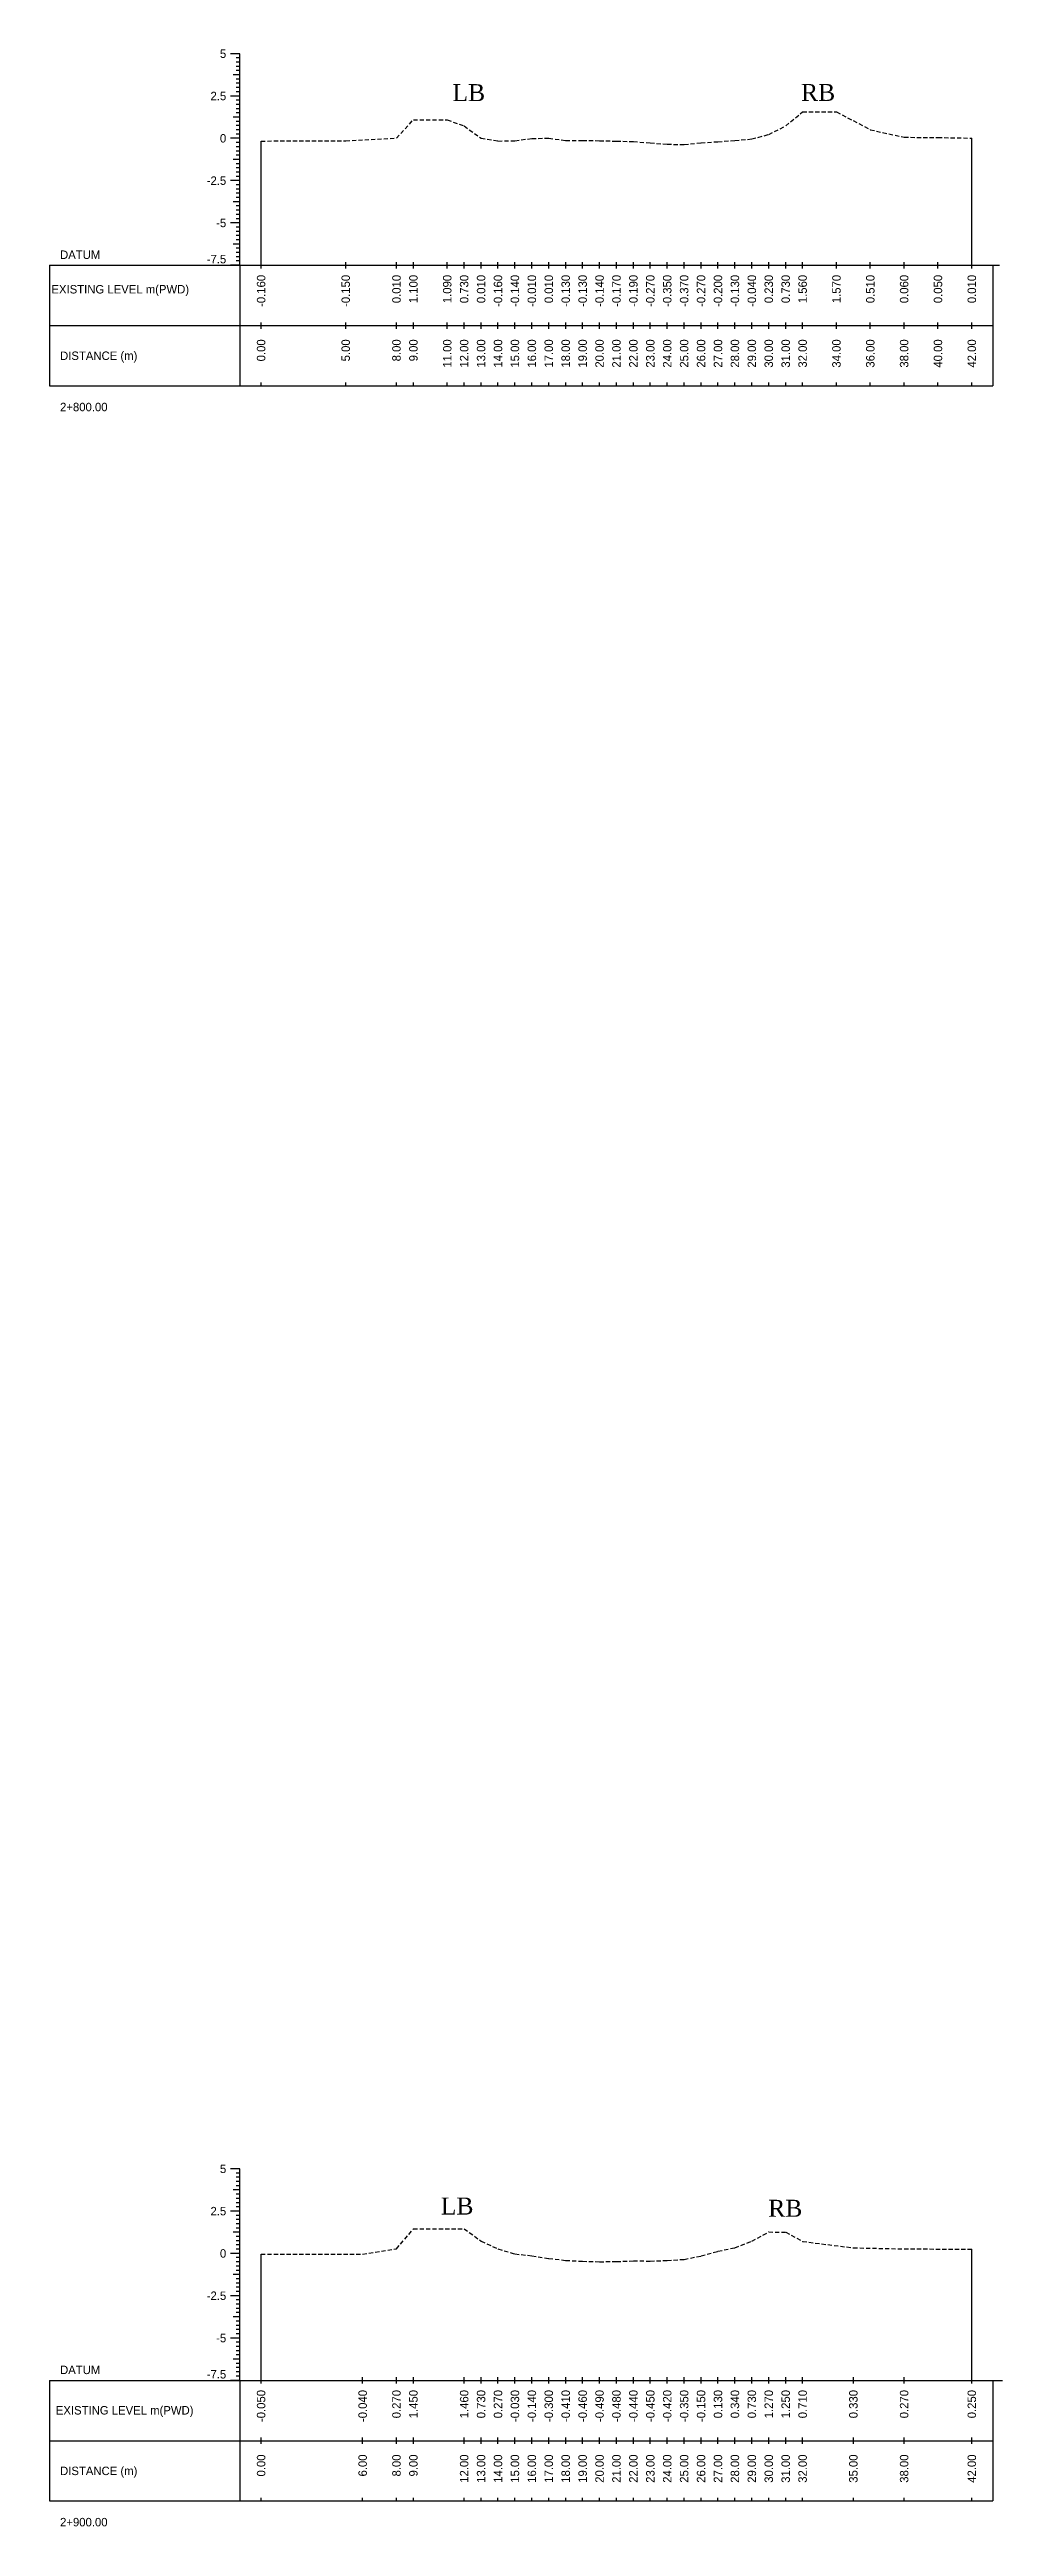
# Model space of a CAD drawing. Header units: inches. Extents: x 4752 to 6808, y -1487 to -426.
# Drawn here: x 6032.6 to 6088.9, y -1233.6 to -1087.2 of the extents above; entities that cross this region are included whole.
import ezdxf
from ezdxf.enums import TextEntityAlignment as Align

# ---------------------------------------------------------------- set-up
doc = ezdxf.new("R2010")
doc.units = ezdxf.units.IN
doc.header["$MEASUREMENT"] = 0
doc.linetypes.add('HIDDEN', pattern=[0.375, 0.25, -0.125])
doc.layers.add('CS_Drawing', color=7, linetype='Continuous')
doc.layers.add('GL', color=3, linetype='HIDDEN')
doc.styles.add('romans', font='romans.shx')

msp = doc.modelspace()

# ---------------------------------------------------------------- texts
at = {"char_height": 1, "width": 325.847, "attachment_point": 1, "style": 'romans'}
for s, insert in [('{\\fTimes New Roman|b0|i0|c0|p18;LB}', (6056.42, -1089.29)), ('\\pi-1,l1;{\\fTimes New Roman|b0|i0|c0|p18;RB}', (6077.02, -1089.28)), ('{\\fTimes New Roman|b0|i0|c0|p18;LB}', (6055.73, -1214.19)), ('\\pi-1,l1;{\\fTimes New Roman|b0|i0|c0|p18;RB}', (6075.08, -1214.32))]:
    msp.add_mtext(s, dxfattribs=dict(at, insert=insert))
at = {"layer": 'CS_Drawing'}
for s, p in [('5', (6043.05, -1087.49)), ('2.5', (6043.05, -1089.99)), ('0', (6043.05, -1092.49)), ('-2.5', (6043.05, -1094.99)), ('-5', (6043.05, -1097.49)), ('5', (6043.05, -1212.49)), ('2.5', (6043.05, -1214.99)), ('0', (6043.05, -1217.49)), ('-2.5', (6043.05, -1219.99)), ('-5', (6043.05, -1222.49))]:
    msp.add_text(s, height=0.5, dxfattribs=at).set_placement(p, align=Align.MIDDLE_RIGHT)
for s, p in [('DATUM', (6033.23, -1099.37)), ('EXISTING LEVEL m(PWD)', (6032.72, -1101.41)), ('DISTANCE (m)', (6033.23, -1105.34)), ('2+800.00', (6033.23, -1108.37)), ('DATUM', (6033.23, -1224.37)), ('EXISTING LEVEL m(PWD)', (6032.98, -1226.76)), ('DISTANCE (m)', (6033.23, -1230.34)), ('2+900.00', (6033.23, -1233.37))]:
    msp.add_text(s, height=0.5, dxfattribs=at).set_placement(p, align=Align.MIDDLE_LEFT)
for p in [(6043.05, -1099.88), (6043.05, -1224.88)]:
    msp.add_text('-7.5', height=0.5, dxfattribs=at).set_placement(p, align=Align.RIGHT)
for s, p in [('-0.160', (6045.11, -1100.56)), ('-0.150', (6050.11, -1100.56)), ('0.010', (6053.11, -1100.56)), ('1.100', (6054.11, -1100.56)), ('1.090', (6056.11, -1100.56)), ('0.730', (6057.11, -1100.56)), ('0.010', (6058.11, -1100.56)), ('-0.160', (6059.11, -1100.56)), ('-0.140', (6060.11, -1100.56)), ('-0.010', (6061.11, -1100.56)), ('0.010', (6062.11, -1100.56)), ('-0.130', (6063.11, -1100.56)), ('-0.130', (6064.11, -1100.56)), ('-0.140', (6065.11, -1100.56)), ('-0.170', (6066.11, -1100.56)), ('-0.190', (6067.11, -1100.56)), ('-0.270', (6068.11, -1100.56)), ('-0.350', (6069.11, -1100.56)), ('-0.370', (6070.11, -1100.56)), ('-0.270', (6071.11, -1100.56)), ('-0.200', (6072.11, -1100.56)), ('-0.130', (6073.11, -1100.56)), ('-0.040', (6074.11, -1100.56)), ('0.230', (6075.11, -1100.56)), ('0.730', (6076.11, -1100.56)), ('1.560', (6077.11, -1100.56)), ('1.570', (6079.11, -1100.56)), ('0.510', (6081.11, -1100.56)), ('0.060', (6083.11, -1100.56)), ('0.050', (6085.11, -1100.56)), ('0.010', (6087.11, -1100.56)), ('0.00', (6045.11, -1104.37)), ('5.00', (6050.11, -1104.37)), ('8.00', (6053.11, -1104.37)), ('9.00', (6054.11, -1104.37)), ('11.00', (6056.11, -1104.37)), ('12.00', (6057.11, -1104.37)), ('13.00', (6058.11, -1104.37)), ('14.00', (6059.11, -1104.37)), ('15.00', (6060.11, -1104.37)), ('16.00', (6061.11, -1104.37)), ('17.00', (6062.11, -1104.37)), ('18.00', (6063.11, -1104.37)), ('19.00', (6064.11, -1104.37)), ('20.00', (6065.11, -1104.37)), ('21.00', (6066.11, -1104.37)), ('22.00', (6067.11, -1104.37)), ('23.00', (6068.11, -1104.37)), ('24.00', (6069.11, -1104.37)), ('25.00', (6070.11, -1104.37)), ('26.00', (6071.11, -1104.37)), ('27.00', (6072.11, -1104.37)), ('28.00', (6073.11, -1104.37)), ('29.00', (6074.11, -1104.37)), ('30.00', (6075.11, -1104.37)), ('31.00', (6076.11, -1104.37)), ('32.00', (6077.11, -1104.37)), ('34.00', (6079.11, -1104.37)), ('36.00', (6081.11, -1104.37)), ('38.00', (6083.11, -1104.37)), ('40.00', (6085.11, -1104.37)), ('42.00', (6087.11, -1104.37)), ('-0.050', (6045.11, -1225.56)), ('-0.040', (6051.11, -1225.56)), ('0.270', (6053.11, -1225.56)), ('1.450', (6054.11, -1225.56)), ('1.460', (6057.11, -1225.56)), ('0.730', (6058.11, -1225.56)), ('0.270', (6059.11, -1225.56)), ('-0.030', (6060.11, -1225.56)), ('-0.140', (6061.11, -1225.56)), ('-0.300', (6062.11, -1225.56)), ('-0.410', (6063.11, -1225.56)), ('-0.460', (6064.11, -1225.56)), ('-0.490', (6065.11, -1225.56)), ('-0.480', (6066.11, -1225.56)), ('-0.440', (6067.11, -1225.56)), ('-0.450', (6068.11, -1225.56)), ('-0.420', (6069.11, -1225.56)), ('-0.350', (6070.11, -1225.56)), ('-0.150', (6071.11, -1225.56)), ('0.130', (6072.11, -1225.56)), ('0.340', (6073.11, -1225.56)), ('0.730', (6074.11, -1225.56)), ('1.270', (6075.11, -1225.56)), ('1.250', (6076.11, -1225.56)), ('0.710', (6077.11, -1225.56)), ('0.330', (6080.11, -1225.56)), ('0.270', (6083.11, -1225.56)), ('0.250', (6087.11, -1225.56)), ('0.00', (6045.11, -1229.37)), ('6.00', (6051.11, -1229.37)), ('8.00', (6053.11, -1229.37)), ('9.00', (6054.11, -1229.37)), ('12.00', (6057.11, -1229.37)), ('13.00', (6058.11, -1229.37)), ('14.00', (6059.11, -1229.37)), ('15.00', (6060.11, -1229.37)), ('16.00', (6061.11, -1229.37)), ('17.00', (6062.11, -1229.37)), ('18.00', (6063.11, -1229.37)), ('19.00', (6064.11, -1229.37)), ('20.00', (6065.11, -1229.37)), ('21.00', (6066.11, -1229.37)), ('22.00', (6067.11, -1229.37)), ('23.00', (6068.11, -1229.37)), ('24.00', (6069.11, -1229.37)), ('25.00', (6070.11, -1229.37)), ('26.00', (6071.11, -1229.37)), ('27.00', (6072.11, -1229.37)), ('28.00', (6073.11, -1229.37)), ('29.00', (6074.11, -1229.37)), ('30.00', (6075.11, -1229.37)), ('31.00', (6076.11, -1229.37)), ('32.00', (6077.11, -1229.37)), ('35.00', (6080.11, -1229.37)), ('38.00', (6083.11, -1229.37)), ('42.00', (6087.11, -1229.37))]:
    msp.add_text(s, height=0.5, rotation=90, dxfattribs=at).set_placement(p, align=Align.MIDDLE_RIGHT)

# ---------------------------------------------------------------- linework, layer by layer
at = {"layer": 'CS_Drawing'}
for p, q in [((6043.86, -1087.49), (6043.3, -1087.49)), ((6043.86, -1087.49), (6043.46, -1087.49)), ((6043.86, -1087.49), (6043.63, -1087.49)), ((6043.86, -1099.99), (6043.86, -1087.49)), ((6043.86, -1088.74), (6043.46, -1088.74)), ((6043.86, -1087.74), (6043.63, -1087.74)), ((6043.86, -1087.99), (6043.63, -1087.99)), ((6043.86, -1088.24), (6043.63, -1088.24)), ((6043.86, -1088.49), (6043.63, -1088.49)), ((6043.86, -1088.74), (6043.63, -1088.74)), ((6043.86, -1088.99), (6043.63, -1088.99)), ((6043.86, -1089.99), (6043.3, -1089.99)), ((6043.86, -1089.99), (6043.46, -1089.99)), ((6043.86, -1089.24), (6043.63, -1089.24)), ((6043.86, -1089.49), (6043.63, -1089.49)), ((6043.86, -1089.74), (6043.63, -1089.74)), ((6043.86, -1089.99), (6043.63, -1089.99)), ((6043.86, -1090.24), (6043.63, -1090.24)), ((6043.86, -1090.49), (6043.63, -1090.49)), ((6043.86, -1091.24), (6043.46, -1091.24)), ((6043.86, -1090.74), (6043.63, -1090.74)), ((6043.86, -1090.99), (6043.63, -1090.99)), ((6043.86, -1091.24), (6043.63, -1091.24)), ((6043.86, -1091.49), (6043.63, -1091.49)), ((6043.86, -1091.74), (6043.63, -1091.74)), ((6043.86, -1091.99), (6043.63, -1091.99)), ((6043.86, -1092.49), (6043.3, -1092.49)), ((6043.86, -1092.49), (6043.46, -1092.49)), ((6043.86, -1092.24), (6043.63, -1092.24)), ((6043.86, -1092.49), (6043.63, -1092.49)), ((6043.86, -1092.74), (6043.63, -1092.74)), ((6043.86, -1092.99), (6043.63, -1092.99)), ((6043.86, -1093.24), (6043.63, -1093.24)), ((6045.11, -1099.99), (6045.11, -1092.65)), ((6087.11, -1099.99), (6087.11, -1092.48)), ((6043.86, -1093.74), (6043.46, -1093.74)), ((6043.86, -1093.49), (6043.63, -1093.49)), ((6043.86, -1093.74), (6043.63, -1093.74)), ((6043.86, -1093.99), (6043.63, -1093.99)), ((6043.86, -1094.24), (6043.63, -1094.24)), ((6043.86, -1094.49), (6043.63, -1094.49)), ((6043.86, -1094.74), (6043.63, -1094.74)), ((6043.86, -1094.99), (6043.3, -1094.99)), ((6043.86, -1094.99), (6043.46, -1094.99)), ((6043.86, -1096.24), (6043.46, -1096.24)), ((6043.86, -1094.99), (6043.63, -1094.99)), ((6043.86, -1095.24), (6043.63, -1095.24)), ((6043.86, -1095.49), (6043.63, -1095.49)), ((6043.86, -1095.74), (6043.63, -1095.74)), ((6043.86, -1095.99), (6043.63, -1095.99)), ((6043.86, -1096.24), (6043.63, -1096.24)), ((6043.86, -1097.49), (6043.3, -1097.49)), ((6043.86, -1097.49), (6043.46, -1097.49)), ((6043.86, -1096.49), (6043.63, -1096.49)), ((6043.86, -1096.74), (6043.63, -1096.74)), ((6043.86, -1096.99), (6043.63, -1096.99)), ((6043.86, -1097.24), (6043.63, -1097.24)), ((6043.86, -1097.49), (6043.63, -1097.49)), ((6043.86, -1097.74), (6043.63, -1097.74)), ((6043.86, -1098.74), (6043.46, -1098.74)), ((6043.86, -1097.99), (6043.63, -1097.99)), ((6043.86, -1098.24), (6043.63, -1098.24)), ((6043.86, -1098.49), (6043.63, -1098.49)), ((6043.86, -1098.74), (6043.63, -1098.74)), ((6043.86, -1098.99), (6043.63, -1098.99)), ((6043.86, -1099.24), (6043.63, -1099.24)), ((6032.61, -1099.99), (6043.86, -1099.99)), ((6032.61, -1099.99), (6032.61, -1107.12)), ((6043.86, -1099.99), (6043.3, -1099.99)), ((6043.86, -1099.99), (6043.46, -1099.99)), ((6043.86, -1099.49), (6043.63, -1099.49)), ((6043.86, -1099.74), (6043.63, -1099.74)), ((6043.86, -1099.99), (6043.63, -1099.99)), ((6043.86, -1099.99), (6088.36, -1099.99)), ((6043.86, -1099.99), (6043.86, -1107.12)), ((6045.11, -1100.18), (6045.11, -1099.81)), ((6050.11, -1100.18), (6050.11, -1099.81)), ((6053.11, -1100.18), (6053.11, -1099.81)), ((6054.11, -1100.18), (6054.11, -1099.81)), ((6056.11, -1100.18), (6056.11, -1099.81)), ((6057.11, -1100.18), (6057.11, -1099.81)), ((6058.11, -1100.18), (6058.11, -1099.81)), ((6059.11, -1100.18), (6059.11, -1099.81)), ((6060.11, -1100.18), (6060.11, -1099.81)), ((6061.11, -1100.18), (6061.11, -1099.81)), ((6062.11, -1100.18), (6062.11, -1099.81)), ((6063.11, -1100.18), (6063.11, -1099.81)), ((6064.11, -1100.18), (6064.11, -1099.81)), ((6065.11, -1100.18), (6065.11, -1099.81)), ((6066.11, -1100.18), (6066.11, -1099.81)), ((6067.11, -1100.18), (6067.11, -1099.81)), ((6068.11, -1100.18), (6068.11, -1099.81)), ((6069.11, -1100.18), (6069.11, -1099.81)), ((6070.11, -1100.18), (6070.11, -1099.81)), ((6071.11, -1100.18), (6071.11, -1099.81)), ((6072.11, -1100.18), (6072.11, -1099.81)), ((6073.11, -1100.18), (6073.11, -1099.81)), ((6074.11, -1100.18), (6074.11, -1099.81)), ((6075.11, -1100.18), (6075.11, -1099.81)), ((6076.11, -1100.18), (6076.11, -1099.81)), ((6077.11, -1100.18), (6077.11, -1099.81)), ((6079.11, -1100.18), (6079.11, -1099.81)), ((6081.11, -1100.18), (6081.11, -1099.81)), ((6083.11, -1100.18), (6083.11, -1099.81)), ((6085.11, -1100.18), (6085.11, -1099.81)), ((6087.11, -1100.18), (6087.11, -1099.81)), ((6088.36, -1099.99), (6088.75, -1099.99)), ((6088.36, -1099.99), (6088.58, -1099.99)), ((6088.36, -1099.99), (6088.36, -1107.12)), ((6032.61, -1103.56), (6043.86, -1103.56)), ((6043.86, -1103.56), (6088.36, -1103.56)), ((6043.86, -1103.56), (6088.36, -1103.56)), ((6045.11, -1103.74), (6045.11, -1103.37)), ((6050.11, -1103.74), (6050.11, -1103.37)), ((6053.11, -1103.74), (6053.11, -1103.37)), ((6054.11, -1103.74), (6054.11, -1103.37)), ((6056.11, -1103.74), (6056.11, -1103.37)), ((6057.11, -1103.74), (6057.11, -1103.37)), ((6058.11, -1103.74), (6058.11, -1103.37)), ((6059.11, -1103.74), (6059.11, -1103.37)), ((6060.11, -1103.74), (6060.11, -1103.37)), ((6061.11, -1103.74), (6061.11, -1103.37)), ((6062.11, -1103.74), (6062.11, -1103.37)), ((6063.11, -1103.74), (6063.11, -1103.37)), ((6064.11, -1103.74), (6064.11, -1103.37)), ((6065.11, -1103.74), (6065.11, -1103.37)), ((6066.11, -1103.74), (6066.11, -1103.37)), ((6067.11, -1103.74), (6067.11, -1103.37)), ((6068.11, -1103.74), (6068.11, -1103.37)), ((6069.11, -1103.74), (6069.11, -1103.37)), ((6070.11, -1103.74), (6070.11, -1103.37)), ((6071.11, -1103.74), (6071.11, -1103.37)), ((6072.11, -1103.74), (6072.11, -1103.37)), ((6073.11, -1103.74), (6073.11, -1103.37)), ((6074.11, -1103.74), (6074.11, -1103.37)), ((6075.11, -1103.74), (6075.11, -1103.37)), ((6076.11, -1103.74), (6076.11, -1103.37)), ((6077.11, -1103.74), (6077.11, -1103.37)), ((6079.11, -1103.74), (6079.11, -1103.37)), ((6081.11, -1103.74), (6081.11, -1103.37)), ((6083.11, -1103.74), (6083.11, -1103.37)), ((6085.11, -1103.74), (6085.11, -1103.37)), ((6087.11, -1103.74), (6087.11, -1103.37)), ((6032.61, -1107.12), (6043.86, -1107.12)), ((6043.86, -1107.12), (6088.36, -1107.12)), ((6045.11, -1107.12), (6045.11, -1106.93)), ((6050.11, -1107.12), (6050.11, -1106.93)), ((6053.11, -1107.12), (6053.11, -1106.93)), ((6054.11, -1107.12), (6054.11, -1106.93)), ((6056.11, -1107.12), (6056.11, -1106.93)), ((6057.11, -1107.12), (6057.11, -1106.93)), ((6058.11, -1107.12), (6058.11, -1106.93)), ((6059.11, -1107.12), (6059.11, -1106.93)), ((6060.11, -1107.12), (6060.11, -1106.93)), ((6061.11, -1107.12), (6061.11, -1106.93)), ((6062.11, -1107.12), (6062.11, -1106.93)), ((6063.11, -1107.12), (6063.11, -1106.93)), ((6064.11, -1107.12), (6064.11, -1106.93)), ((6065.11, -1107.12), (6065.11, -1106.93)), ((6066.11, -1107.12), (6066.11, -1106.93)), ((6067.11, -1107.12), (6067.11, -1106.93)), ((6068.11, -1107.12), (6068.11, -1106.93)), ((6069.11, -1107.12), (6069.11, -1106.93)), ((6070.11, -1107.12), (6070.11, -1106.93)), ((6071.11, -1107.12), (6071.11, -1106.93)), ((6072.11, -1107.12), (6072.11, -1106.93)), ((6073.11, -1107.12), (6073.11, -1106.93)), ((6074.11, -1107.12), (6074.11, -1106.93)), ((6075.11, -1107.12), (6075.11, -1106.93)), ((6076.11, -1107.12), (6076.11, -1106.93)), ((6077.11, -1107.12), (6077.11, -1106.93)), ((6079.11, -1107.12), (6079.11, -1106.93)), ((6081.11, -1107.12), (6081.11, -1106.93)), ((6083.11, -1107.12), (6083.11, -1106.93)), ((6085.11, -1107.12), (6085.11, -1106.93)), ((6087.11, -1107.12), (6087.11, -1106.93)), ((6043.86, -1212.49), (6043.3, -1212.49)), ((6043.86, -1212.49), (6043.46, -1212.49)), ((6043.86, -1212.49), (6043.63, -1212.49)), ((6043.86, -1212.74), (6043.63, -1212.74)), ((6043.86, -1212.99), (6043.63, -1212.99)), ((6043.86, -1213.24), (6043.63, -1213.24)), ((6043.86, -1213.49), (6043.63, -1213.49)), ((6043.86, -1224.99), (6043.86, -1212.49)), ((6043.86, -1213.74), (6043.46, -1213.74)), ((6043.86, -1213.74), (6043.63, -1213.74)), ((6043.86, -1213.99), (6043.63, -1213.99)), ((6043.86, -1214.24), (6043.63, -1214.24)), ((6043.86, -1214.49), (6043.63, -1214.49)), ((6043.86, -1214.74), (6043.63, -1214.74)), ((6043.86, -1214.99), (6043.3, -1214.99)), ((6043.86, -1214.99), (6043.46, -1214.99)), ((6043.86, -1216.24), (6043.46, -1216.24)), ((6043.86, -1214.99), (6043.63, -1214.99)), ((6043.86, -1215.24), (6043.63, -1215.24)), ((6043.86, -1215.49), (6043.63, -1215.49)), ((6043.86, -1215.74), (6043.63, -1215.74)), ((6043.86, -1215.99), (6043.63, -1215.99)), ((6043.86, -1216.24), (6043.63, -1216.24)), ((6043.86, -1217.49), (6043.3, -1217.49)), ((6043.86, -1217.49), (6043.46, -1217.49)), ((6043.86, -1216.49), (6043.63, -1216.49)), ((6043.86, -1216.74), (6043.63, -1216.74)), ((6043.86, -1216.99), (6043.63, -1216.99)), ((6043.86, -1217.24), (6043.63, -1217.24)), ((6043.86, -1217.49), (6043.63, -1217.49)), ((6043.86, -1217.74), (6043.63, -1217.74)), ((6045.11, -1224.99), (6045.11, -1217.54)), ((6087.11, -1224.99), (6087.11, -1217.24)), ((6043.86, -1218.74), (6043.46, -1218.74)), ((6043.86, -1217.99), (6043.63, -1217.99)), ((6043.86, -1218.24), (6043.63, -1218.24)), ((6043.86, -1218.49), (6043.63, -1218.49)), ((6043.86, -1218.74), (6043.63, -1218.74)), ((6043.86, -1218.99), (6043.63, -1218.99)), ((6043.86, -1219.24), (6043.63, -1219.24)), ((6043.86, -1219.99), (6043.3, -1219.99)), ((6043.86, -1219.99), (6043.46, -1219.99)), ((6043.86, -1219.49), (6043.63, -1219.49)), ((6043.86, -1219.74), (6043.63, -1219.74)), ((6043.86, -1219.99), (6043.63, -1219.99)), ((6043.86, -1220.24), (6043.63, -1220.24)), ((6043.86, -1220.49), (6043.63, -1220.49)), ((6043.86, -1220.74), (6043.63, -1220.74)), ((6043.86, -1221.24), (6043.46, -1221.24)), ((6043.86, -1220.99), (6043.63, -1220.99)), ((6043.86, -1221.24), (6043.63, -1221.24)), ((6043.86, -1221.49), (6043.63, -1221.49)), ((6043.86, -1221.74), (6043.63, -1221.74)), ((6043.86, -1221.99), (6043.63, -1221.99)), ((6043.86, -1222.24), (6043.63, -1222.24)), ((6043.86, -1222.49), (6043.3, -1222.49)), ((6043.86, -1222.49), (6043.46, -1222.49)), ((6043.86, -1223.74), (6043.46, -1223.74)), ((6043.86, -1222.49), (6043.63, -1222.49)), ((6043.86, -1222.74), (6043.63, -1222.74)), ((6043.86, -1222.99), (6043.63, -1222.99)), ((6043.86, -1223.24), (6043.63, -1223.24)), ((6043.86, -1223.49), (6043.63, -1223.49)), ((6043.86, -1223.74), (6043.63, -1223.74)), ((6032.61, -1224.99), (6043.86, -1224.99)), ((6032.61, -1224.99), (6032.61, -1232.12)), ((6043.86, -1224.99), (6043.3, -1224.99)), ((6043.86, -1224.99), (6043.46, -1224.99)), ((6043.86, -1223.99), (6043.63, -1223.99)), ((6043.86, -1224.24), (6043.63, -1224.24)), ((6043.86, -1224.49), (6043.63, -1224.49)), ((6043.86, -1224.74), (6043.63, -1224.74)), ((6043.86, -1224.99), (6043.63, -1224.99)), ((6043.86, -1224.99), (6088.36, -1224.99)), ((6043.86, -1224.99), (6043.86, -1232.12)), ((6045.11, -1225.18), (6045.11, -1224.81)), ((6051.11, -1225.18), (6051.11, -1224.81)), ((6053.11, -1225.18), (6053.11, -1224.81)), ((6054.11, -1225.18), (6054.11, -1224.81)), ((6057.11, -1225.18), (6057.11, -1224.81)), ((6058.11, -1225.18), (6058.11, -1224.81)), ((6059.11, -1225.18), (6059.11, -1224.81)), ((6060.11, -1225.18), (6060.11, -1224.81)), ((6061.11, -1225.18), (6061.11, -1224.81)), ((6062.11, -1225.18), (6062.11, -1224.81)), ((6063.11, -1225.18), (6063.11, -1224.81)), ((6064.11, -1225.18), (6064.11, -1224.81)), ((6065.11, -1225.18), (6065.11, -1224.81)), ((6066.11, -1225.18), (6066.11, -1224.81)), ((6067.11, -1225.18), (6067.11, -1224.81)), ((6068.11, -1225.18), (6068.11, -1224.81)), ((6069.11, -1225.18), (6069.11, -1224.81)), ((6070.11, -1225.18), (6070.11, -1224.81)), ((6071.11, -1225.18), (6071.11, -1224.81)), ((6072.11, -1225.18), (6072.11, -1224.81)), ((6073.11, -1225.18), (6073.11, -1224.81)), ((6074.11, -1225.18), (6074.11, -1224.81)), ((6075.11, -1225.18), (6075.11, -1224.81)), ((6076.11, -1225.18), (6076.11, -1224.81)), ((6077.11, -1225.18), (6077.11, -1224.81)), ((6080.11, -1225.18), (6080.11, -1224.81)), ((6083.11, -1225.18), (6083.11, -1224.81)), ((6087.11, -1225.18), (6087.11, -1224.81)), ((6088.36, -1224.99), (6088.92, -1224.99)), ((6088.36, -1224.99), (6088.75, -1224.99)), ((6088.36, -1224.99), (6088.58, -1224.99)), ((6088.36, -1224.99), (6088.36, -1232.12)), ((6032.61, -1228.56), (6043.86, -1228.56)), ((6043.86, -1228.56), (6088.36, -1228.56)), ((6043.86, -1228.56), (6088.36, -1228.56)), ((6045.11, -1228.74), (6045.11, -1228.37)), ((6051.11, -1228.74), (6051.11, -1228.37)), ((6053.11, -1228.74), (6053.11, -1228.37)), ((6054.11, -1228.74), (6054.11, -1228.37)), ((6057.11, -1228.74), (6057.11, -1228.37)), ((6058.11, -1228.74), (6058.11, -1228.37)), ((6059.11, -1228.74), (6059.11, -1228.37)), ((6060.11, -1228.74), (6060.11, -1228.37)), ((6061.11, -1228.74), (6061.11, -1228.37)), ((6062.11, -1228.74), (6062.11, -1228.37)), ((6063.11, -1228.74), (6063.11, -1228.37)), ((6064.11, -1228.74), (6064.11, -1228.37)), ((6065.11, -1228.74), (6065.11, -1228.37)), ((6066.11, -1228.74), (6066.11, -1228.37)), ((6067.11, -1228.74), (6067.11, -1228.37)), ((6068.11, -1228.74), (6068.11, -1228.37)), ((6069.11, -1228.74), (6069.11, -1228.37)), ((6070.11, -1228.74), (6070.11, -1228.37)), ((6071.11, -1228.74), (6071.11, -1228.37)), ((6072.11, -1228.74), (6072.11, -1228.37)), ((6073.11, -1228.74), (6073.11, -1228.37)), ((6074.11, -1228.74), (6074.11, -1228.37)), ((6075.11, -1228.74), (6075.11, -1228.37)), ((6076.11, -1228.74), (6076.11, -1228.37)), ((6077.11, -1228.74), (6077.11, -1228.37)), ((6080.11, -1228.74), (6080.11, -1228.37)), ((6083.11, -1228.74), (6083.11, -1228.37)), ((6087.11, -1228.74), (6087.11, -1228.37)), ((6032.61, -1232.12), (6043.86, -1232.12)), ((6043.86, -1232.12), (6088.36, -1232.12)), ((6045.11, -1232.12), (6045.11, -1231.93)), ((6051.11, -1232.12), (6051.11, -1231.93)), ((6053.11, -1232.12), (6053.11, -1231.93)), ((6054.11, -1232.12), (6054.11, -1231.93)), ((6057.11, -1232.12), (6057.11, -1231.93)), ((6058.11, -1232.12), (6058.11, -1231.93)), ((6059.11, -1232.12), (6059.11, -1231.93)), ((6060.11, -1232.12), (6060.11, -1231.93)), ((6061.11, -1232.12), (6061.11, -1231.93)), ((6062.11, -1232.12), (6062.11, -1231.93)), ((6063.11, -1232.12), (6063.11, -1231.93)), ((6064.11, -1232.12), (6064.11, -1231.93)), ((6065.11, -1232.12), (6065.11, -1231.93)), ((6066.11, -1232.12), (6066.11, -1231.93)), ((6067.11, -1232.12), (6067.11, -1231.93)), ((6068.11, -1232.12), (6068.11, -1231.93)), ((6069.11, -1232.12), (6069.11, -1231.93)), ((6070.11, -1232.12), (6070.11, -1231.93)), ((6071.11, -1232.12), (6071.11, -1231.93)), ((6072.11, -1232.12), (6072.11, -1231.93)), ((6073.11, -1232.12), (6073.11, -1231.93)), ((6074.11, -1232.12), (6074.11, -1231.93)), ((6075.11, -1232.12), (6075.11, -1231.93)), ((6076.11, -1232.12), (6076.11, -1231.93)), ((6077.11, -1232.12), (6077.11, -1231.93)), ((6080.11, -1232.12), (6080.11, -1231.93)), ((6083.11, -1232.12), (6083.11, -1231.93)), ((6087.11, -1232.12), (6087.11, -1231.93))]:
    msp.add_line(p, q, dxfattribs=at)
at = {"layer": 'GL'}
for points in [[(6045.11, -1092.65), (6050.11, -1092.64), (6053.11, -1092.48), (6054.11, -1091.39), (6056.11, -1091.4), (6057.11, -1091.76), (6058.11, -1092.48), (6059.11, -1092.65), (6060.11, -1092.63), (6061.11, -1092.5), (6062.11, -1092.48), (6063.11, -1092.62), (6064.11, -1092.62), (6065.11, -1092.63), (6066.11, -1092.66), (6067.11, -1092.68), (6068.11, -1092.76), (6069.11, -1092.84), (6070.11, -1092.86), (6071.11, -1092.76), (6072.11, -1092.69), (6073.11, -1092.62), (6074.11, -1092.53), (6075.11, -1092.26), (6076.11, -1091.76), (6077.11, -1090.93), (6079.11, -1090.92), (6081.11, -1091.98), (6083.11, -1092.43), (6085.11, -1092.44), (6087.11, -1092.48)], [(6045.11, -1217.54), (6051.11, -1217.53), (6053.11, -1217.22), (6054.11, -1216.04), (6057.11, -1216.03), (6058.11, -1216.76), (6059.11, -1217.22), (6060.11, -1217.52), (6061.11, -1217.63), (6062.11, -1217.79), (6063.11, -1217.9), (6064.11, -1217.95), (6065.11, -1217.98), (6066.11, -1217.97), (6067.11, -1217.93), (6068.11, -1217.94), (6069.11, -1217.91), (6070.11, -1217.84), (6071.11, -1217.64), (6072.11, -1217.36), (6073.11, -1217.15), (6074.11, -1216.76), (6075.11, -1216.22), (6076.11, -1216.24), (6077.11, -1216.78), (6080.11, -1217.16), (6083.11, -1217.22), (6087.11, -1217.24)]]:
    msp.add_lwpolyline(points, dxfattribs=at)

msp.set_redraw_order([(e.dxf.handle, doc.entitydb.next_handle()) for e in msp.query("TEXT MTEXT ATTDEF DIMENSION ARC_DIMENSION")])  # texts and dimensions are drawn at this point

doc.saveas('drawing.dxf')
